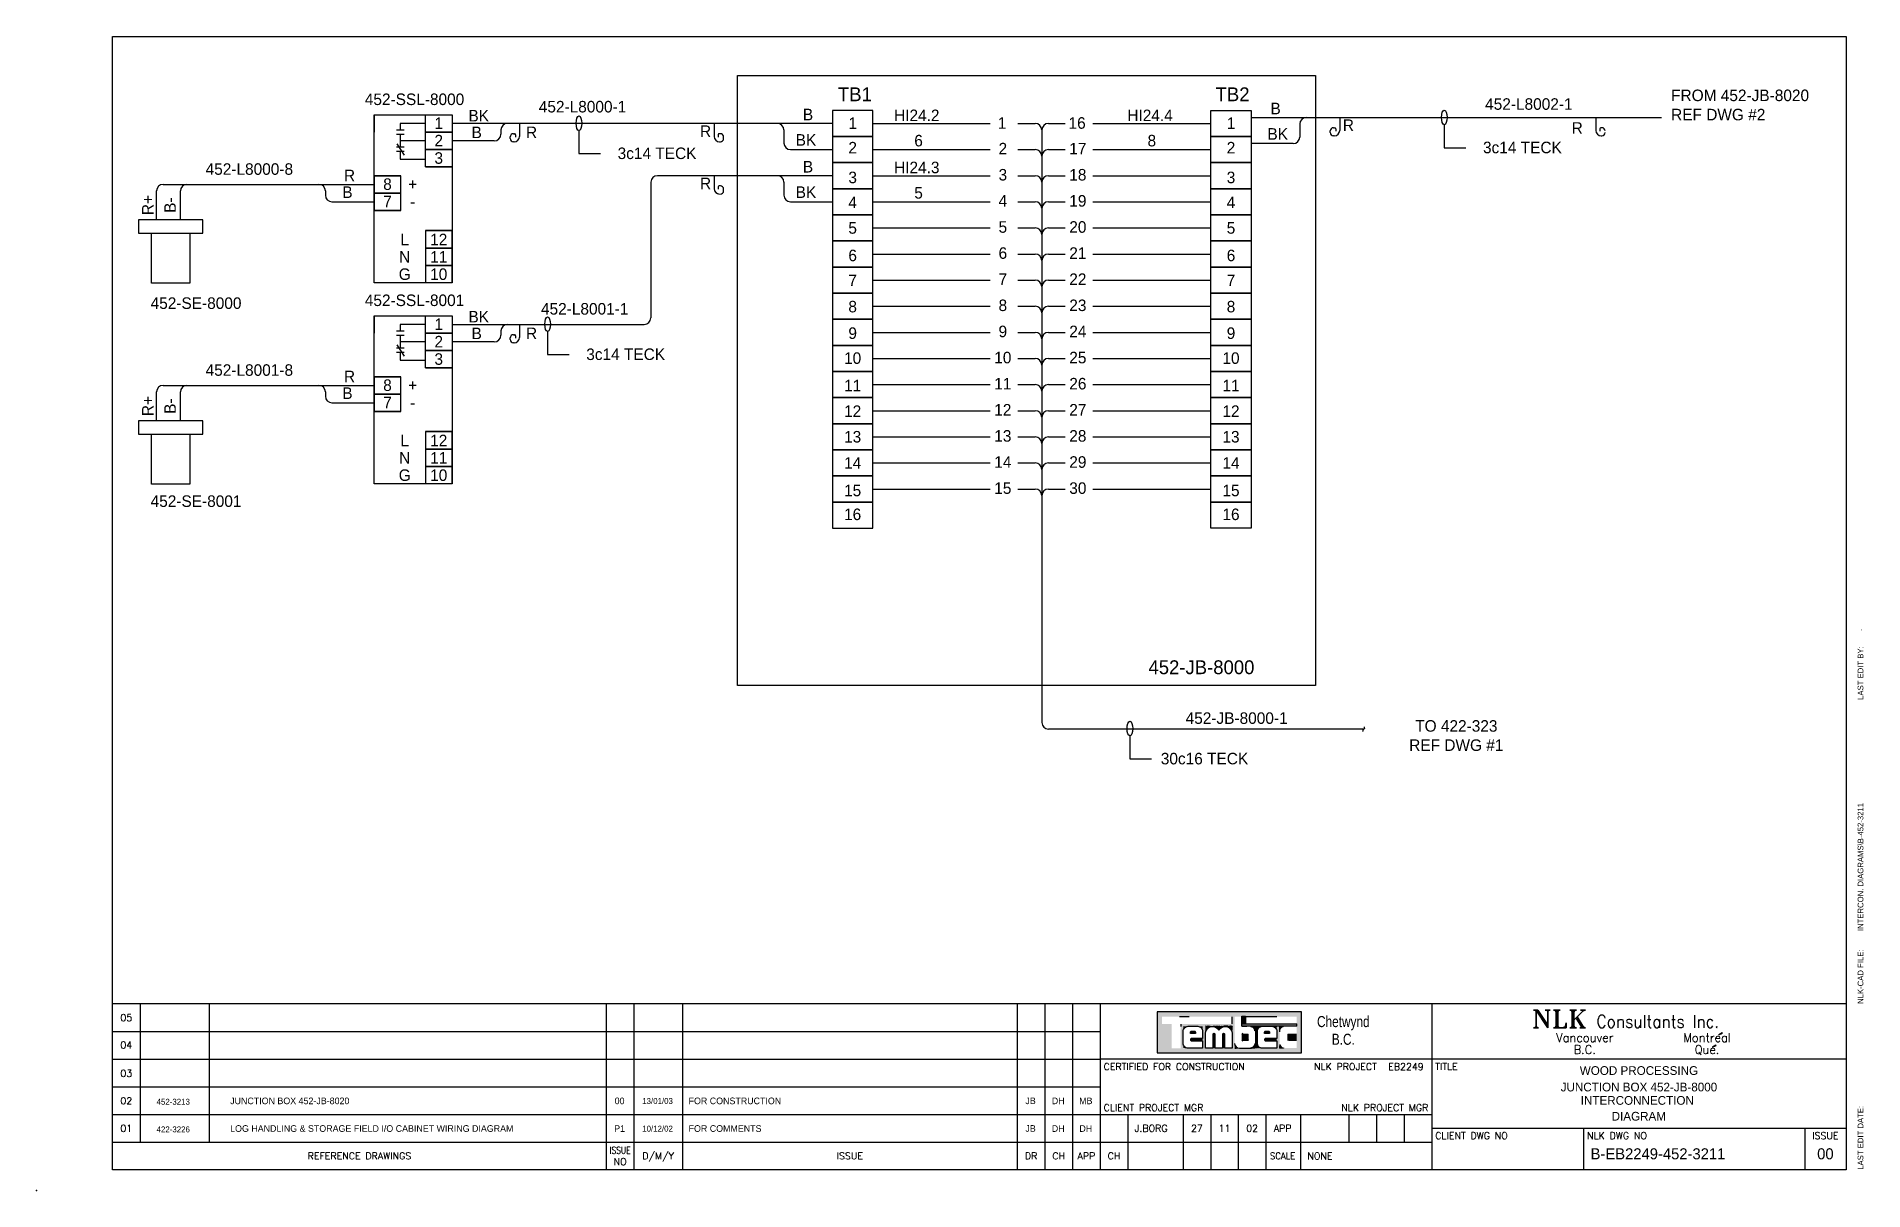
# Model space of a CAD drawing. Extents: x 6 to 426, y 5 to 270.
import ezdxf
from ezdxf.enums import TextEntityAlignment as Align

# ---------------------------------------------------------------- set-up
doc = ezdxf.new("R2010")
doc.units = 0
doc.header["$LTSCALE"] = 0.05
doc.header["$MEASUREMENT"] = 0
doc.layers.get('0').update_dxf_attribs({"linetype": 'CONTINUOUS'})
for name, color, linetype in [('510', 254, 'CONTINUOUS'), ('701', 1, 'CONTINUOUS'), ('E4A', 2, 'CONTINUOUS'), ('E4A-4', 4, 'CONTINUOUS'), ('E5A', 3, 'CONTINUOUS'), ('E5A-1', 1, 'CONTINUOUS'), ('G1-2', 2, 'CONTINUOUS'), ('G1-3', 3, 'CONTINUOUS'), ('G1-4', 4, 'CONTINUOUS'), ('G1-6', 6, 'CONTINUOUS'), ('G2-2', 2, 'CONTINUOUS'), ('G2-3', 3, 'CONTINUOUS'), ('G2-4', 4, 'CONTINUOUS')]:
    doc.layers.add(name, color=color, linetype=linetype)
doc.styles.add('NLKLOGO1', font='ROMANT')
doc.styles.add('NLKLOGO2', font='COMPLEX')
doc.styles.add('S1-16', font='ROMANS', dxfattribs={"height": 0.0625})
doc.styles.add('S3', font='nlk_mtl.shx', dxfattribs={"height": 2.65})

msp = doc.modelspace()

# ---------------------------------------------------------------- texts
at = {"color": 3, "style": 'S3'}
for s, height, p in [('452-3213', 1.355, (37.77, 25.14)), ('00', 1.524, (140.36, 25.34)), ('13/01/03', 1.355, (149.09, 25.34)), ('JB', 1.524, (234.82, 25.34)), ('DH', 1.524, (241.17, 25.34)), ('MB', 1.524, (247.52, 25.34)), ('422-3226', 1.355, (37.77, 18.79)), ('P1', 1.524, (140.36, 18.99)), ('10/12/02', 1.355, (149.09, 18.99)), ('JB', 1.524, (234.82, 18.99)), ('DH', 1.524, (241.17, 18.99)), ('DH', 1.524, (247.52, 18.99))]:
    msp.add_text(s, height=height, dxfattribs=at).set_placement(p, align=Align.MIDDLE)
for s, p in [('JUNCTION BOX 452-JB-8020', (50.85, 24.58)), ('FOR CONSTRUCTION', (156.22, 24.58)), ('LOG HANDLING & STORAGE FIELD I/O CABINET WIRING DIAGRAM', (50.85, 18.23)), ('FOR COMMENTS', (156.22, 18.23))]:
    msp.add_text(s, height=1.524, dxfattribs=at).set_placement(p)
at = {"layer": 'E4A', "char_height": 3.18, "width": 32.95, "style": 'S3'}
for s, insert, attachment_point in [('{\\C1;TB1}', (194.45, 258.2), 2), ('{\\C1;TB2}', (281.25, 258.2), 2), ('{\\C1;452-JB-8000}', (261.92, 126.56), 1)]:
    msp.add_mtext(s, dxfattribs=dict(at, insert=insert, attachment_point=attachment_point))
at = {"layer": 'E4A', "color": 1, "insert": (382.05, 257.69), "char_height": 2.65, "width": 33.26, "attachment_point": 1, "style": 'S3'}
msp.add_mtext('FROM 452-JB-8020\\PREF DWG #2', dxfattribs=at)
at = {"layer": 'E5A-1', "char_height": 2.65, "style": 'S3'}
for s, insert, width, attachment_point in [('452-SSL-8000', (93.23, 254.1), 15.37, 8), ('BK', (107.99, 253.02), 15.37, 2), ('452-L8000-1', (131.84, 252.4), 15.37, 8), ('B', (183.67, 250.64), 15.37, 8), ('HI24.2', (208.67, 250.44), 15.37, 8), ('HI24.4', (262.28, 250.44), 15.37, 8), ('B', (291.15, 252.02), 15.37, 8), ('452-L8002-1', (349.35, 253.01), 12.37, 8), ('1', (98.79, 251.29), 15.37, 2), ('B', (107.52, 249.18), 15.37, 2), ('R', (120.13, 246.55), 15.37, 8), ('R', (160.12, 246.81), 15.37, 8), ('1', (193.93, 251.29), 15.37, 2), ('1', (228.28, 251.34), 15.37, 2), ('16', (245.52, 251.34), 15.37, 2), ('1', (280.89, 251.29), 15.37, 2), ('BK', (291.63, 246.18), 15.37, 8), ('R', (307.87, 248.19), 15.37, 8), ('R', (360.47, 250.2), 15.37, 2), ('2', (98.79, 247.29), 15.37, 2), ('3c14 TECK', (148.97, 241.69), 52.12, 8), ('BK', (183.2, 244.8), 15.37, 8), ('2', (193.93, 245.67), 15.37, 2), ('6', (209.08, 244.6), 15.37, 8), ('2', (228.45, 245.45), 15.37, 2), ('17', (245.69, 245.45), 15.37, 2), ('8', (262.69, 244.6), 15.37, 8), ('2', (280.89, 245.67), 15.37, 2), ('3c14 TECK', (347.87, 243.03), 52.12, 8), ('452-L8000-8', (55.26, 238.07), 15.37, 8), ('3', (98.79, 243.29), 15.37, 2), ('B', (183.67, 238.64), 15.37, 8), ('HI24.3', (208.67, 238.44), 15.37, 8), ('3', (228.45, 239.45), 15.37, 2), ('18', (245.69, 239.45), 15.37, 2), ('B', (77.81, 232.8), 15.37, 8), ('R', (78.29, 236.64), 15.37, 8), ('8', (87.01, 237.29), 15.37, 2), ('+', (92.81, 237.29), 15.37, 2), ('R', (160.12, 234.81), 15.37, 8), ('BK', (183.2, 232.8), 15.37, 8), ('3', (193.93, 238.83), 15.37, 2), ('5', (209.08, 232.6), 15.37, 8), ('3', (280.89, 238.83), 15.37, 2), ('7', (87.01, 233.29), 15.37, 2), ('-', (92.81, 233.29), 15.37, 2), ('4', (193.93, 233.1), 15.37, 2), ('4', (228.45, 233.45), 15.37, 2), ('19', (245.69, 233.45), 15.37, 2), ('4', (280.89, 233.1), 15.37, 2), ('5', (193.93, 227.23), 15.37, 2), ('5', (228.45, 227.45), 15.37, 2), ('20', (245.69, 227.45), 15.37, 2), ('5', (280.89, 227.23), 15.37, 2), ('L', (90.98, 221.92), 15.37, 8), ('12', (98.79, 221.92), 15.37, 8), ('N', (90.98, 217.92), 15.37, 8), ('11', (98.79, 217.92), 15.37, 8), ('6', (193.93, 220.91), 15.37, 2), ('6', (228.45, 221.45), 15.37, 2), ('21', (245.69, 221.45), 15.37, 2), ('6', (280.89, 220.91), 15.37, 2), ('G', (90.98, 213.92), 15.37, 8), ('10', (98.79, 213.92), 15.37, 8), ('7', (193.93, 215.18), 15.37, 2), ('7', (228.45, 215.45), 15.37, 2), ('22', (245.69, 215.45), 15.37, 2), ('7', (280.89, 215.18), 15.37, 2), ('452-SE-8000', (43.01, 207.26), 15.37, 8), ('452-SSL-8001', (93.23, 207.92), 15.37, 8), ('BK', (107.99, 206.84), 15.37, 2), ('452-L8001-1', (132.34, 205.96), 15.37, 8), ('8', (193.93, 209.15), 15.37, 2), ('8', (228.45, 209.45), 15.37, 2), ('23', (245.69, 209.45), 15.37, 2), ('8', (280.89, 209.15), 15.37, 2), ('1', (98.79, 205.1), 15.37, 2), ('B', (107.52, 203), 15.37, 2), ('R', (120.13, 200.37), 15.37, 8), ('9', (193.93, 203.05), 15.37, 2), ('9', (228.45, 203.45), 15.37, 2), ('24', (245.69, 203.45), 15.37, 2), ('9', (280.89, 203.05), 15.37, 2), ('2', (98.79, 201.1), 15.37, 2), ('3c14 TECK', (141.76, 195.52), 52.12, 8), ('10', (193.93, 197.32), 15.37, 2), ('10', (228.45, 197.45), 15.37, 2), ('25', (245.69, 197.45), 15.37, 2), ('10', (280.89, 197.32), 15.37, 2), ('452-L8001-8', (55.26, 191.89), 15.37, 8), ('3', (98.79, 197.1), 15.37, 2), ('B', (77.81, 186.62), 15.37, 8), ('R', (78.29, 190.46), 15.37, 8), ('8', (87.01, 191.1), 15.37, 2), ('+', (92.81, 191.1), 15.37, 2), ('11', (193.93, 191.01), 15.37, 2), ('11', (228.45, 191.45), 15.37, 2), ('26', (245.69, 191.45), 15.37, 2), ('11', (280.89, 191.01), 15.37, 2), ('7', (87.01, 187.1), 15.37, 2), ('-', (92.81, 187.1), 15.37, 2), ('12', (193.93, 185.13), 15.37, 2), ('12', (228.45, 185.45), 15.37, 2), ('27', (245.69, 185.45), 15.37, 2), ('12', (280.89, 185.13), 15.37, 2), ('L', (90.98, 175.74), 15.37, 8), ('12', (98.79, 175.74), 15.37, 8), ('13', (193.93, 179.25), 15.37, 2), ('13', (228.45, 179.45), 15.37, 2), ('28', (245.69, 179.45), 15.37, 2), ('13', (280.89, 179.25), 15.37, 2), ('N', (90.98, 171.74), 15.37, 8), ('11', (98.79, 171.74), 15.37, 8), ('14', (193.93, 173.23), 15.37, 2), ('14', (228.45, 173.45), 15.37, 2), ('29', (245.69, 173.45), 15.37, 2), ('14', (280.89, 173.23), 15.37, 2), ('G', (90.98, 167.74), 15.37, 8), ('10', (98.79, 167.74), 15.37, 8), ('452-SE-8001', (43.01, 161.77), 15.37, 8), ('15', (193.93, 166.91), 15.37, 2), ('15', (228.45, 167.45), 15.37, 2), ('30', (245.69, 167.45), 15.37, 2), ('15', (280.89, 166.91), 15.37, 2), ('16', (193.93, 161.43), 15.37, 2), ('16', (280.89, 161.43), 15.37, 2), ('452-JB-8000-1', (282.18, 111.92), 12.37, 8), ('TO 422-323\\PREF DWG #1', (332.68, 105.71), 40.33, 8), ('30c16 TECK', (274.8, 102.62), 52.12, 8)]:
    msp.add_mtext(s, dxfattribs=dict(at, insert=insert, width=width, attachment_point=attachment_point))
at = {"layer": 'E5A-1', "char_height": 2.65, "width": 15.37, "attachment_point": 8, "rotation": 90, "style": 'S3'}
for s, insert in [('R+', (33.24, 231.16)), ('B-', (38.36, 231.14)), ('R+', (33.24, 184.98)), ('B-', (38.36, 184.96))]:
    msp.add_mtext(s, dxfattribs=dict(at, insert=insert))

# ---------------------------------------------------------------- blocks, each defined once
blk = doc.blocks.new('TL2')
at = {"layer": 'G2-4'}
blk.add_lwpolyline([(-0.31, 0.36), (0.55, 0.72), (0.49, 0.81)], close=True, dxfattribs=at)
blk = doc.blocks.new('*X2')
at = {"color": 0}
for p, q in [((43.711, 2.226), (43.742, 2.256)), ((43.711, 2.227), (43.74, 2.256)), ((43.711, 2.229), (43.738, 2.256)), ((43.711, 2.231), (43.736, 2.256)), ((43.711, 2.232), (43.735, 2.256)), ((43.711, 2.234), (43.733, 2.256)), ((43.711, 2.236), (43.731, 2.256)), ((43.711, 2.238), (43.729, 2.256)), ((43.711, 2.239), (43.728, 2.256)), ((43.711, 2.241), (43.726, 2.256)), ((43.711, 2.243), (43.724, 2.256)), ((43.711, 2.244), (43.722, 2.256)), ((43.711, 2.246), (43.721, 2.256)), ((43.711, 2.248), (43.719, 2.256)), ((43.711, 2.25), (43.717, 2.256)), ((43.711, 2.251), (43.715, 2.256)), ((43.711, 2.253), (43.713, 2.256)), ((43.711, 2.255), (43.712, 2.256)), ((43.732, 2.235), (43.711, 2.256)), ((43.731, 2.234), (43.711, 2.255)), ((43.73, 2.233), (43.711, 2.253)), ((43.73, 2.232), (43.711, 2.251)), ((43.729, 2.232), (43.711, 2.249)), ((43.728, 2.231), (43.711, 2.247)), ((43.727, 2.23), (43.711, 2.246)), ((43.726, 2.229), (43.711, 2.244)), ((43.725, 2.228), (43.711, 2.242)), ((43.725, 2.227), (43.711, 2.24)), ((43.724, 2.226), (43.711, 2.238)), ((43.723, 2.225), (43.711, 2.237)), ((43.722, 2.224), (43.711, 2.235)), ((43.722, 2.222), (43.711, 2.233)), ((43.721, 2.221), (43.711, 2.231)), ((43.72, 2.22), (43.711, 2.229)), ((43.72, 2.219), (43.711, 2.228)), ((43.719, 2.218), (43.711, 2.226)), ((43.712, 2.215), (43.752, 2.256)), ((43.712, 2.217), (43.751, 2.256)), ((43.712, 2.219), (43.749, 2.256)), ((43.712, 2.22), (43.747, 2.256)), ((43.712, 2.222), (43.745, 2.256)), ((43.712, 2.224), (43.743, 2.256)), ((43.712, 2.213), (43.724, 2.226)), ((43.719, 2.217), (43.712, 2.224)), ((43.718, 2.216), (43.712, 2.222)), ((43.712, 2.212), (43.72, 2.22)), ((43.717, 2.215), (43.712, 2.22)), ((43.717, 2.213), (43.712, 2.218)), ((43.716, 2.212), (43.712, 2.217)), ((43.712, 2.21), (43.718, 2.216)), ((43.716, 2.211), (43.712, 2.215)), ((43.712, 2.208), (43.717, 2.213)), ((43.715, 2.21), (43.712, 2.213)), ((43.715, 2.208), (43.712, 2.211)), ((43.712, 2.207), (43.715, 2.21)), ((43.714, 2.207), (43.712, 2.209)), ((43.714, 2.206), (43.712, 2.208)), ((43.712, 2.205), (43.714, 2.207)), ((43.713, 2.204), (43.712, 2.206)), ((43.712, 2.203), (43.713, 2.204)), ((43.713, 2.203), (43.712, 2.204)), ((43.712, 2.201), (43.713, 2.202)), ((43.713, 2.202), (43.712, 2.202)), ((43.712, 2.2), (43.712, 2.2)), ((43.733, 2.236), (43.713, 2.256)), ((43.734, 2.237), (43.715, 2.256)), ((43.735, 2.238), (43.717, 2.256)), ((43.736, 2.239), (43.719, 2.256)), ((43.737, 2.239), (43.72, 2.256)), ((43.738, 2.24), (43.722, 2.256)), ((43.739, 2.241), (43.724, 2.256)), ((43.74, 2.242), (43.726, 2.256)), ((43.741, 2.242), (43.727, 2.256)), ((43.742, 2.243), (43.729, 2.256)), ((43.743, 2.244), (43.731, 2.256)), ((43.744, 2.245), (43.733, 2.256)), ((43.745, 2.245), (43.734, 2.256)), ((43.746, 2.246), (43.736, 2.256)), ((43.747, 2.247), (43.738, 2.256)), ((43.748, 2.247), (43.74, 2.256)), ((43.741, 2.242), (43.754, 2.256)), ((43.75, 2.248), (43.742, 2.256)), ((43.751, 2.248), (43.743, 2.256)), ((43.752, 2.249), (43.745, 2.256)), ((43.746, 2.246), (43.756, 2.256)), ((43.753, 2.249), (43.747, 2.256)), ((43.754, 2.25), (43.749, 2.256)), ((43.75, 2.248), (43.758, 2.256)), ((43.756, 2.251), (43.75, 2.256)), ((43.757, 2.251), (43.752, 2.256)), ((43.753, 2.249), (43.759, 2.256)), ((43.758, 2.252), (43.754, 2.256)), ((43.756, 2.251), (43.761, 2.256)), ((43.759, 2.252), (43.756, 2.256)), ((43.761, 2.252), (43.757, 2.256)), ((43.759, 2.252), (43.763, 2.256)), ((43.762, 2.253), (43.759, 2.256)), ((43.763, 2.253), (43.761, 2.256)), ((43.762, 2.253), (43.765, 2.256)), ((43.765, 2.254), (43.763, 2.256)), ((43.764, 2.253), (43.766, 2.256)), ((43.766, 2.254), (43.765, 2.256)), ((43.768, 2.254), (43.766, 2.256)), ((43.767, 2.254), (43.768, 2.256)), ((43.769, 2.255), (43.768, 2.256)), ((43.771, 2.255), (43.77, 2.256))]:
    blk.add_line(p, q, dxfattribs=at)
blk = doc.blocks.new('*X3')
at = {"color": 0}
for p, q in [((43.373, 2.256), (43.373, 2.256)), ((43.374, 2.256), (43.375, 2.256)), ((43.375, 2.256), (43.375, 2.256)), ((43.376, 2.256), (43.376, 2.256)), ((43.377, 2.256), (43.377, 2.256)), ((43.378, 2.256), (43.378, 2.256)), ((43.379, 2.256), (43.379, 2.256)), ((43.38, 2.256), (43.38, 2.256)), ((43.381, 2.256), (43.38, 2.256)), ((43.381, 2.256), (43.382, 2.256)), ((43.383, 2.256), (43.382, 2.256)), ((43.383, 2.256), (43.383, 2.256)), ((43.384, 2.255), (43.385, 2.256)), ((43.385, 2.255), (43.384, 2.256)), ((43.386, 2.255), (43.387, 2.256)), ((43.387, 2.255), (43.386, 2.256)), ((43.387, 2.255), (43.389, 2.256)), ((43.389, 2.254), (43.387, 2.256)), ((43.389, 2.255), (43.39, 2.256)), ((43.392, 2.254), (43.389, 2.256)), ((43.39, 2.254), (43.392, 2.256)), ((43.394, 2.253), (43.391, 2.256)), ((43.392, 2.254), (43.394, 2.256)), ((43.393, 2.254), (43.396, 2.256)), ((43.397, 2.252), (43.393, 2.256)), ((43.394, 2.253), (43.397, 2.256)), ((43.399, 2.251), (43.395, 2.256)), ((43.396, 2.253), (43.399, 2.256)), ((43.402, 2.25), (43.396, 2.256)), ((43.397, 2.252), (43.401, 2.256)), ((43.398, 2.252), (43.403, 2.256)), ((43.406, 2.249), (43.398, 2.256)), ((43.4, 2.251), (43.405, 2.256)), ((43.409, 2.247), (43.4, 2.256)), ((43.401, 2.251), (43.406, 2.256)), ((43.402, 2.25), (43.408, 2.256)), ((43.414, 2.244), (43.402, 2.256)), ((43.403, 2.25), (43.41, 2.256)), ((43.42, 2.24), (43.403, 2.256)), ((43.405, 2.249), (43.412, 2.256)), ((43.448, 2.213), (43.405, 2.256)), ((43.406, 2.249), (43.413, 2.256)), ((43.407, 2.248), (43.415, 2.256)), ((43.448, 2.215), (43.407, 2.256)), ((43.408, 2.247), (43.417, 2.256)), ((43.409, 2.247), (43.419, 2.256)), ((43.448, 2.217), (43.409, 2.256)), ((43.41, 2.246), (43.42, 2.256)), ((43.448, 2.219), (43.41, 2.256)), ((43.412, 2.246), (43.422, 2.256)), ((43.448, 2.22), (43.412, 2.256)), ((43.413, 2.245), (43.424, 2.256)), ((43.414, 2.244), (43.426, 2.256)), ((43.448, 2.222), (43.414, 2.256)), ((43.415, 2.243), (43.428, 2.256)), ((43.416, 2.243), (43.429, 2.256)), ((43.448, 2.224), (43.416, 2.256)), ((43.417, 2.242), (43.431, 2.256)), ((43.418, 2.241), (43.433, 2.256)), ((43.448, 2.226), (43.418, 2.256)), ((43.419, 2.241), (43.435, 2.256)), ((43.448, 2.227), (43.419, 2.256)), ((43.42, 2.24), (43.436, 2.256)), ((43.421, 2.239), (43.438, 2.256)), ((43.448, 2.229), (43.421, 2.256)), ((43.422, 2.238), (43.44, 2.256)), ((43.423, 2.237), (43.442, 2.256)), ((43.448, 2.231), (43.423, 2.256)), ((43.424, 2.236), (43.443, 2.256)), ((43.425, 2.236), (43.445, 2.256)), ((43.448, 2.233), (43.425, 2.256)), ((43.426, 2.235), (43.447, 2.256)), ((43.426, 2.234), (43.448, 2.256)), ((43.448, 2.235), (43.426, 2.256)), ((43.427, 2.233), (43.448, 2.254)), ((43.448, 2.236), (43.428, 2.256)), ((43.428, 2.232), (43.448, 2.252)), ((43.429, 2.231), (43.448, 2.25)), ((43.448, 2.238), (43.43, 2.256)), ((43.43, 2.23), (43.448, 2.249)), ((43.431, 2.229), (43.448, 2.247)), ((43.431, 2.228), (43.448, 2.245)), ((43.448, 2.24), (43.432, 2.256)), ((43.432, 2.227), (43.448, 2.243)), ((43.448, 2.212), (43.432, 2.228)), ((43.448, 2.242), (43.433, 2.256)), ((43.433, 2.226), (43.448, 2.241)), ((43.434, 2.225), (43.448, 2.24)), ((43.434, 2.224), (43.448, 2.238)), ((43.448, 2.243), (43.435, 2.256)), ((43.435, 2.223), (43.448, 2.236)), ((43.436, 2.222), (43.448, 2.234)), ((43.448, 2.21), (43.436, 2.222)), ((43.448, 2.245), (43.437, 2.256)), ((43.437, 2.221), (43.448, 2.233)), ((43.437, 2.22), (43.448, 2.231)), ((43.438, 2.219), (43.448, 2.229)), ((43.448, 2.247), (43.439, 2.256)), ((43.439, 2.218), (43.448, 2.227)), ((43.439, 2.217), (43.448, 2.226)), ((43.448, 2.208), (43.439, 2.217)), ((43.44, 2.215), (43.448, 2.224)), ((43.44, 2.214), (43.448, 2.222)), ((43.448, 2.249), (43.441, 2.256)), ((43.441, 2.213), (43.448, 2.22)), ((43.441, 2.212), (43.448, 2.218)), ((43.448, 2.206), (43.441, 2.214)), ((43.448, 2.25), (43.442, 2.256)), ((43.442, 2.211), (43.448, 2.217)), ((43.448, 2.204), (43.442, 2.21)), ((43.443, 2.209), (43.448, 2.215)), ((43.443, 2.208), (43.448, 2.213)), ((43.448, 2.203), (43.443, 2.208)), ((43.448, 2.252), (43.444, 2.256)), ((43.444, 2.207), (43.448, 2.211)), ((43.444, 2.206), (43.448, 2.21)), ((43.444, 2.204), (43.448, 2.208)), ((43.448, 2.201), (43.444, 2.205)), ((43.445, 2.203), (43.448, 2.206)), ((43.445, 2.202), (43.448, 2.204)), ((43.448, 2.199), (43.445, 2.202)), ((43.448, 2.254), (43.446, 2.256)), ((43.446, 2.2), (43.448, 2.203)), ((43.446, 2.199), (43.448, 2.201)), ((43.448, 2.197), (43.446, 2.2)), ((43.446, 2.197), (43.448, 2.199)), ((43.448, 2.196), (43.446, 2.197)), ((43.447, 2.196), (43.448, 2.197)), ((43.447, 2.194), (43.448, 2.196)), ((43.448, 2.194), (43.447, 2.195)), ((43.447, 2.193), (43.448, 2.194)), ((43.448, 2.192), (43.447, 2.193)), ((43.447, 2.191), (43.448, 2.192)), ((43.448, 2.19), (43.447, 2.191)), ((43.448, 2.256), (43.448, 2.256)), ((43.448, 2.19), (43.448, 2.19)), ((43.448, 2.189), (43.448, 2.189)), ((43.448, 2.188), (43.448, 2.188)), ((43.448, 2.186), (43.448, 2.187)), ((43.448, 2.187), (43.448, 2.187)), ((43.448, 2.185), (43.448, 2.185)), ((43.448, 2.185), (43.448, 2.185)), ((43.448, 2.183), (43.448, 2.183)), ((43.448, 2.183), (43.448, 2.183)), ((43.448, 2.181), (43.448, 2.181))]:
    blk.add_line(p, q, dxfattribs=at)
blk = doc.blocks.new('FR1')
at = {"layer": '701'}
for p, q in [((10.593, 1.762), (10.68, 1.762)), ((10.609, 1.671), (10.609, 1.693)), ((11.157, 1.761), (11.474, 1.761)), ((11.341, 1.672), (11.157, 1.672)), ((11.157, 1.672), (11.201, 1.672)), ((11.474, 1.671), (11.157, 1.672)), ((11.337, 1.671), (11.298, 1.671)), ((11.298, 1.671), (11.299, 1.639)), ((11.333, 1.671), (11.298, 1.671)), ((11.499, 1.67), (11.499, 1.621)), ((11.654, 1.672), (11.654, 1.695)), ((11.135, 1.474), (11.244, 1.474))]:
    blk.add_line(p, q, dxfattribs=at)
blk.add_lwpolyline([(11.696, 1.803), (10.39, 1.803), (10.39, 1.431), (11.696, 1.431)], close=True, dxfattribs=at)
for points in [[(10.802, 1.562), (10.701, 1.562, 0.414214), (10.692, 1.553), (10.692, 1.549, 0.414214), (10.701, 1.54), (10.802, 1.54), (10.802, 1.474), (10.67, 1.474, -0.414214), (10.626, 1.518), (10.626, 1.628, -0.414214), (10.67, 1.672), (10.758, 1.672, -0.414214), (10.802, 1.628)], [(11.363, 1.549, 0.414214), (11.372, 1.54), (11.473, 1.54), (11.473, 1.474), (11.341, 1.474, -0.414214), (11.298, 1.518), (11.298, 1.628, -0.414214), (11.341, 1.672), (11.429, 1.672, -0.414214), (11.473, 1.628), (11.473, 1.562), (11.372, 1.562, 0.414214), (11.363, 1.553)], [(10.692, 1.606), (10.692, 1.619, -0.414214), (10.701, 1.628), (10.727, 1.628, -0.414214), (10.736, 1.619), (10.736, 1.606)], [(11.398, 1.628, -0.414214), (11.407, 1.619), (11.407, 1.606), (11.363, 1.606), (11.363, 1.619, -0.414214), (11.372, 1.628)], [(11.363, 1.606), (11.363, 1.619, -0.414214), (11.372, 1.628), (11.398, 1.628, -0.414214), (11.407, 1.619), (11.407, 1.606)]]:
    blk.add_lwpolyline(points, format="xyb", close=True, dxfattribs=at)
blk.add_lwpolyline([(10.828, 1.608, -0.793361), (10.949, 1.636, -0.793361), (11.069, 1.608), (11.069, 1.474), (11.003, 1.474), (11.003, 1.597, 0.414214), (10.995, 1.606), (10.99, 1.606, 0.414214), (10.981, 1.597), (10.981, 1.474), (10.916, 1.474), (10.916, 1.597, 0.414214), (10.907, 1.606), (10.902, 1.606, 0.414214), (10.894, 1.597), (10.894, 1.474), (10.828, 1.474), (10.828, 1.608)], format="xyb", dxfattribs=at)
for points in [[(11.157, 1.695), (11.157, 1.763), (11.189, 1.763), (11.189, 1.694), (11.157, 1.695)], [(11.654, 1.672), (11.157, 1.672), (11.157, 1.695), (11.654, 1.695)]]:
    blk.add_lwpolyline(points, dxfattribs=at)
at = {"layer": '701', "const_width": 0.00913}
for points in [[(10.697, 1.619, 1), (10.706, 1.619, 1)], [(10.697, 1.553, 1), (10.706, 1.553, 1)], [(10.697, 1.549, 1), (10.706, 1.549, 1)], [(10.722, 1.619, 1), (10.731, 1.619, 1)], [(10.898, 1.597, 1), (10.907, 1.597, 1)], [(10.902, 1.597, 1), (10.911, 1.597, 1)], [(10.986, 1.597, 1), (10.995, 1.597, 1)], [(10.989, 1.597, 1), (10.999, 1.597, 1)], [(11.161, 1.597, 1), (11.17, 1.597, 1)], [(11.162, 1.549, 1), (11.171, 1.549, 1)], [(11.215, 1.597, 1), (11.206, 1.597, 1)], [(11.216, 1.549, 1), (11.207, 1.549, 1)], [(11.368, 1.619, 1), (11.377, 1.619, 1)], [(11.368, 1.553, 1), (11.377, 1.553, 1)], [(11.368, 1.549, 1), (11.377, 1.549, 1)], [(11.394, 1.619, 1), (11.403, 1.619, 1)], [(11.572, 1.597, 1), (11.581, 1.597, 1)], [(11.572, 1.55, 1), (11.581, 1.55, 1)]]:
    blk.add_lwpolyline(points, format="xyb", close=True, dxfattribs=at)
at = {"layer": '701'}
for centre, radius, start, end in [((11.34, 1.629), 0.0428, 94.3823, 166.5277), ((11.135, 1.518), 0.0438, 180, 270), ((11.165, 1.597), 0.00876, 90, 180), ((11.165, 1.549), 0.00876, 180, 270)]:
    blk.add_arc(centre, radius, start, end, dxfattribs=at)
for points in [[(10.39, 1.431), (10.39, 1.803), (10.434, 1.431), (10.434, 1.803)], [(10.434, 1.759), (10.39, 1.803), (11.696, 1.759), (11.696, 1.803)], [(10.39, 1.431), (10.434, 1.694), (10.521, 1.431), (10.521, 1.694)], [(10.603, 1.474), (10.627, 1.472), (10.603, 1.694), (10.627, 1.677)], [(10.603, 1.694), (11.084, 1.694), (10.603, 1.673), (11.084, 1.673)], [(10.627, 1.631), (10.627, 1.677), (10.627, 1.636), (10.629, 1.676)], [(10.627, 1.636), (10.629, 1.676), (10.628, 1.64), (10.631, 1.674)], [(10.628, 1.64), (10.631, 1.674), (10.63, 1.644), (10.631, 1.673)], [(10.63, 1.644), (10.631, 1.673), (10.631, 1.648), (10.632, 1.673)], [(10.631, 1.648), (10.632, 1.673), (10.633, 1.651), (10.634, 1.673)], [(10.633, 1.651), (10.634, 1.673), (10.635, 1.653), (10.636, 1.673)], [(10.635, 1.653), (10.636, 1.673), (10.637, 1.657), (10.638, 1.673)], [(10.637, 1.657), (10.638, 1.673), (10.64, 1.659), (10.64, 1.674)], [(10.64, 1.659), (10.64, 1.674), (10.642, 1.661), (10.642, 1.672)], [(10.642, 1.661), (10.642, 1.672), (10.644, 1.663), (10.644, 1.673)], [(10.644, 1.663), (10.644, 1.673), (10.647, 1.665), (10.646, 1.673)], [(10.647, 1.665), (10.646, 1.673), (10.649, 1.666), (10.648, 1.672)], [(10.649, 1.666), (10.648, 1.672), (10.651, 1.667), (10.651, 1.673)], [(10.651, 1.667), (10.651, 1.673), (10.653, 1.668), (10.653, 1.673)], [(10.653, 1.668), (10.653, 1.673), (10.656, 1.669), (10.657, 1.674)], [(10.656, 1.669), (10.657, 1.674), (10.659, 1.67), (10.659, 1.673)], [(10.659, 1.67), (10.659, 1.673), (10.662, 1.671), (10.663, 1.673)], [(10.662, 1.671), (10.663, 1.673), (10.665, 1.671), (10.665, 1.673)], [(10.665, 1.671), (10.665, 1.673), (10.668, 1.672), (10.669, 1.673)], [(10.757, 1.672), (10.758, 1.673), (10.759, 1.672), (10.761, 1.673)], [(10.759, 1.672), (10.761, 1.673), (10.762, 1.671), (10.764, 1.673)], [(10.762, 1.671), (10.764, 1.673), (10.765, 1.671), (10.767, 1.673)], [(10.765, 1.671), (10.767, 1.673), (10.769, 1.67), (10.771, 1.673)], [(10.769, 1.67), (10.771, 1.673), (10.774, 1.669), (10.775, 1.673)], [(10.774, 1.669), (10.775, 1.673), (10.777, 1.667), (10.779, 1.673)], [(10.777, 1.667), (10.779, 1.673), (10.781, 1.665), (10.783, 1.673)], [(10.781, 1.665), (10.783, 1.673), (10.784, 1.663), (10.787, 1.673)], [(10.784, 1.663), (10.787, 1.673), (10.787, 1.661), (10.789, 1.673)], [(10.787, 1.661), (10.789, 1.673), (10.789, 1.658), (10.792, 1.673)], [(10.789, 1.658), (10.792, 1.673), (10.792, 1.655), (10.795, 1.673)], [(10.792, 1.655), (10.795, 1.673), (10.794, 1.653), (10.795, 1.673)], [(10.794, 1.653), (10.795, 1.673), (10.796, 1.649), (10.797, 1.673)], [(10.796, 1.649), (10.797, 1.673), (10.798, 1.646), (10.798, 1.673)], [(10.798, 1.646), (10.798, 1.673), (10.799, 1.644), (10.8, 1.673)], [(10.799, 1.644), (10.8, 1.673), (10.8, 1.64), (10.8, 1.673)], [(10.8, 1.64), (10.8, 1.673), (10.801, 1.637), (10.801, 1.673)], [(10.802, 1.474), (10.828, 1.474), (10.801, 1.694), (10.828, 1.694)], [(10.801, 1.637), (10.801, 1.673), (10.801, 1.633), (10.801, 1.673)], [(10.828, 1.61), (10.827, 1.683), (10.831, 1.629), (10.832, 1.677)], [(10.831, 1.629), (10.832, 1.677), (10.836, 1.639), (10.835, 1.676)], [(10.836, 1.639), (10.835, 1.676), (10.84, 1.646), (10.84, 1.679)], [(10.84, 1.646), (10.84, 1.679), (10.844, 1.65), (10.846, 1.679)], [(10.844, 1.65), (10.846, 1.679), (10.85, 1.656), (10.851, 1.681)], [(10.85, 1.656), (10.851, 1.681), (10.853, 1.659), (10.856, 1.676)], [(10.853, 1.659), (10.856, 1.676), (10.86, 1.663), (10.86, 1.678)], [(10.86, 1.663), (10.86, 1.678), (10.865, 1.666), (10.867, 1.678)], [(10.865, 1.666), (10.867, 1.678), (10.873, 1.669), (10.872, 1.676)], [(10.873, 1.669), (10.872, 1.676), (10.878, 1.67), (10.881, 1.676)], [(10.878, 1.67), (10.881, 1.676), (10.885, 1.671), (10.886, 1.675)], [(10.885, 1.671), (10.886, 1.675), (10.892, 1.672), (10.892, 1.676)], [(10.892, 1.672), (10.892, 1.676), (10.897, 1.671), (10.897, 1.677)], [(10.897, 1.671), (10.897, 1.677), (10.903, 1.671), (10.902, 1.677)], [(10.903, 1.671), (10.902, 1.677), (10.908, 1.669), (10.908, 1.678)], [(10.908, 1.669), (10.908, 1.678), (10.912, 1.668), (10.912, 1.677)], [(10.912, 1.668), (10.912, 1.677), (10.918, 1.666), (10.916, 1.676)], [(10.918, 1.666), (10.916, 1.676), (10.924, 1.663), (10.923, 1.678)], [(10.924, 1.663), (10.923, 1.678), (10.929, 1.659), (10.931, 1.679)], [(10.929, 1.659), (10.931, 1.679), (10.934, 1.655), (10.934, 1.679)], [(10.934, 1.655), (10.934, 1.679), (10.939, 1.65), (10.938, 1.677)], [(10.939, 1.65), (10.938, 1.677), (10.944, 1.644), (10.943, 1.676)], [(10.944, 1.644), (10.943, 1.676), (10.946, 1.64), (10.947, 1.679)], [(10.946, 1.64), (10.947, 1.679), (10.949, 1.636), (10.953, 1.681)], [(10.949, 1.636), (10.953, 1.681), (10.952, 1.642), (10.956, 1.676)], [(10.952, 1.642), (10.956, 1.676), (10.956, 1.648), (10.963, 1.676)], [(10.956, 1.648), (10.963, 1.676), (10.962, 1.654), (10.965, 1.676)], [(10.962, 1.654), (10.965, 1.676), (10.968, 1.659), (10.97, 1.676)], [(10.968, 1.659), (10.97, 1.676), (10.974, 1.663), (10.975, 1.677)], [(10.974, 1.663), (10.975, 1.677), (10.979, 1.666), (10.982, 1.676)], [(10.979, 1.666), (10.982, 1.676), (10.986, 1.669), (10.987, 1.678)], [(10.986, 1.669), (10.987, 1.678), (10.995, 1.671), (10.993, 1.679)], [(10.995, 1.671), (10.993, 1.679), (11, 1.671), (11.001, 1.681)], [(11, 1.671), (11.001, 1.681), (11.006, 1.672), (11.007, 1.681)], [(11.006, 1.672), (11.007, 1.681), (11.014, 1.671), (11.014, 1.681)], [(11.014, 1.671), (11.014, 1.681), (11.021, 1.67), (11.021, 1.681)], [(11.021, 1.67), (11.021, 1.681), (11.027, 1.668), (11.031, 1.681)], [(11.027, 1.668), (11.031, 1.681), (11.034, 1.665), (11.035, 1.676)], [(11.034, 1.665), (11.035, 1.676), (11.041, 1.661), (11.042, 1.677)], [(11.041, 1.661), (11.042, 1.677), (11.047, 1.656), (11.044, 1.678)], [(11.047, 1.656), (11.044, 1.678), (11.052, 1.651), (11.052, 1.679)], [(11.052, 1.651), (11.052, 1.679), (11.055, 1.648), (11.054, 1.681)], [(11.055, 1.648), (11.054, 1.681), (11.06, 1.641), (11.06, 1.681)], [(11.06, 1.641), (11.06, 1.681), (11.062, 1.638), (11.066, 1.678)], [(11.061, 1.76), (11.075, 1.759), (11.061, 1.692), (11.075, 1.692)], [(11.062, 1.638), (11.066, 1.678), (11.065, 1.631), (11.07, 1.676)], [(11.065, 1.631), (11.07, 1.676), (11.068, 1.622), (11.068, 1.672)], [(11.068, 1.622), (11.068, 1.672), (11.069, 1.608), (11.076, 1.677)], [(11.069, 1.474), (11.091, 1.474), (11.069, 1.763), (11.091, 1.766)], [(11.157, 1.761), (11.189, 1.761), (11.157, 1.695), (11.189, 1.695)], [(11.157, 1.695), (11.654, 1.695), (11.157, 1.672), (11.654, 1.672)], [(11.275, 1.474), (11.297, 1.474), (11.275, 1.676), (11.297, 1.679)], [(11.433, 1.671), (11.433, 1.673), (11.432, 1.672), (11.432, 1.673)], [(11.434, 1.671), (11.434, 1.673), (11.433, 1.671), (11.433, 1.673)], [(11.436, 1.671), (11.436, 1.673), (11.434, 1.671), (11.434, 1.673)], [(11.437, 1.671), (11.437, 1.673), (11.436, 1.671), (11.436, 1.673)], [(11.438, 1.671), (11.438, 1.673), (11.437, 1.671), (11.437, 1.673)], [(11.44, 1.67), (11.439, 1.672), (11.438, 1.671), (11.438, 1.673)], [(11.441, 1.67), (11.441, 1.673), (11.44, 1.67), (11.439, 1.672)], [(11.443, 1.669), (11.443, 1.673), (11.441, 1.67), (11.441, 1.673)], [(11.444, 1.669), (11.444, 1.673), (11.443, 1.669), (11.443, 1.673)], [(11.446, 1.668), (11.446, 1.673), (11.444, 1.669), (11.444, 1.673)], [(11.448, 1.667), (11.447, 1.673), (11.446, 1.668), (11.446, 1.673)], [(11.45, 1.666), (11.449, 1.673), (11.448, 1.667), (11.447, 1.673)], [(11.452, 1.665), (11.452, 1.673), (11.45, 1.666), (11.449, 1.673)], [(11.454, 1.664), (11.455, 1.672), (11.452, 1.665), (11.452, 1.673)], [(11.454, 1.664), (11.454, 1.671), (11.457, 1.661), (11.458, 1.674)], [(11.457, 1.661), (11.458, 1.674), (11.46, 1.659), (11.461, 1.674)], [(11.46, 1.659), (11.461, 1.674), (11.464, 1.654), (11.465, 1.675)], [(11.464, 1.654), (11.465, 1.675), (11.467, 1.649), (11.469, 1.675)], [(11.467, 1.649), (11.469, 1.675), (11.47, 1.643), (11.471, 1.677)], [(11.47, 1.643), (11.471, 1.677), (11.472, 1.638), (11.472, 1.674)], [(11.472, 1.638), (11.472, 1.674), (11.473, 1.626), (11.473, 1.674)], [(11.473, 1.474), (11.499, 1.474), (11.473, 1.685), (11.499, 1.685)], [(11.653, 1.474), (11.696, 1.431), (11.653, 1.759), (11.696, 1.803)], [(10.627, 1.474), (10.627, 1.513), (10.629, 1.475), (10.628, 1.508)], [(10.629, 1.475), (10.628, 1.508), (10.63, 1.475), (10.629, 1.505)], [(10.63, 1.475), (10.629, 1.505), (10.631, 1.475), (10.63, 1.501)], [(10.631, 1.475), (10.63, 1.501), (10.633, 1.475), (10.631, 1.499)], [(10.633, 1.475), (10.631, 1.499), (10.635, 1.474), (10.632, 1.496)], [(10.635, 1.474), (10.632, 1.496), (10.636, 1.474), (10.634, 1.494)], [(10.636, 1.474), (10.634, 1.494), (10.638, 1.475), (10.635, 1.492)], [(10.638, 1.475), (10.635, 1.492), (10.639, 1.475), (10.637, 1.49)], [(10.639, 1.475), (10.637, 1.49), (10.639, 1.474), (10.639, 1.488)], [(10.711, 1.628), (10.711, 1.606), (10.701, 1.628), (10.692, 1.606)], [(10.701, 1.628), (10.692, 1.606), (10.701, 1.628), (10.692, 1.619)], [(10.692, 1.549), (10.703, 1.545), (10.692, 1.553), (10.707, 1.557)], [(10.802, 1.54), (10.802, 1.562), (10.701, 1.54), (10.701, 1.562)], [(10.717, 1.628), (10.736, 1.606), (10.711, 1.628), (10.711, 1.606)], [(10.727, 1.628), (10.736, 1.619), (10.717, 1.628), (10.736, 1.606)], [(10.894, 1.474), (10.916, 1.474), (10.894, 1.597), (10.916, 1.597)], [(10.902, 1.606), (10.9, 1.594), (10.907, 1.606), (10.911, 1.593)], [(10.982, 1.474), (11.003, 1.474), (10.982, 1.597), (11.003, 1.597)], [(10.99, 1.606), (10.986, 1.594), (10.995, 1.606), (10.999, 1.593)], [(11.091, 1.466), (11.091, 1.517), (11.095, 1.467), (11.092, 1.509)], [(11.095, 1.467), (11.092, 1.509), (11.099, 1.467), (11.096, 1.498)], [(11.099, 1.467), (11.096, 1.498), (11.099, 1.467), (11.098, 1.494)], [(11.099, 1.467), (11.098, 1.494), (11.102, 1.466), (11.101, 1.49)], [(11.102, 1.466), (11.101, 1.49), (11.107, 1.469), (11.104, 1.487)], [(11.165, 1.54), (11.165, 1.606), (11.156, 1.549), (11.156, 1.597)], [(11.165, 1.606), (11.212, 1.606), (11.165, 1.539), (11.212, 1.539)], [(11.211, 1.606), (11.211, 1.54), (11.22, 1.597), (11.22, 1.549)], [(11.298, 1.515), (11.296, 1.474), (11.298, 1.511), (11.3, 1.475)], [(11.298, 1.511), (11.3, 1.475), (11.299, 1.507), (11.301, 1.474)], [(11.299, 1.507), (11.301, 1.474), (11.3, 1.503), (11.303, 1.475)], [(11.3, 1.503), (11.303, 1.475), (11.302, 1.499), (11.304, 1.474)], [(11.302, 1.499), (11.304, 1.474), (11.303, 1.496), (11.306, 1.475)], [(11.303, 1.496), (11.306, 1.475), (11.305, 1.494), (11.307, 1.475)], [(11.305, 1.494), (11.307, 1.475), (11.306, 1.492), (11.308, 1.475)], [(11.306, 1.492), (11.308, 1.475), (11.308, 1.49), (11.309, 1.475)], [(11.308, 1.49), (11.309, 1.475), (11.309, 1.488), (11.31, 1.474)], [(11.309, 1.488), (11.31, 1.474), (11.311, 1.487), (11.312, 1.475)], [(11.372, 1.628), (11.363, 1.606), (11.372, 1.628), (11.363, 1.619)], [(11.382, 1.628), (11.382, 1.606), (11.372, 1.628), (11.363, 1.606)], [(11.363, 1.549), (11.374, 1.543), (11.363, 1.553), (11.379, 1.556)], [(11.473, 1.54), (11.473, 1.562), (11.372, 1.54), (11.372, 1.562)], [(11.388, 1.628), (11.407, 1.606), (11.382, 1.628), (11.382, 1.606)], [(11.398, 1.628), (11.407, 1.619), (11.388, 1.628), (11.407, 1.606)], [(11.568, 1.596), (11.58, 1.596), (11.568, 1.55), (11.58, 1.55)], [(11.579, 1.606), (11.653, 1.606), (11.579, 1.54), (11.653, 1.54)], [(10.39, 1.431), (10.521, 1.474), (11.696, 1.431), (11.696, 1.476)], [(10.639, 1.474), (10.639, 1.488), (10.641, 1.475), (10.64, 1.487)], [(10.641, 1.475), (10.64, 1.487), (10.642, 1.474), (10.641, 1.485)], [(10.642, 1.474), (10.641, 1.485), (10.644, 1.474), (10.643, 1.484)], [(10.644, 1.474), (10.643, 1.484), (10.645, 1.474), (10.644, 1.483)], [(10.645, 1.474), (10.644, 1.483), (10.646, 1.474), (10.646, 1.482)], [(10.646, 1.474), (10.646, 1.482), (10.648, 1.474), (10.648, 1.481)], [(10.648, 1.474), (10.648, 1.481), (10.65, 1.474), (10.65, 1.479)], [(10.65, 1.474), (10.65, 1.479), (10.651, 1.475), (10.652, 1.478)], [(10.65, 1.473), (10.652, 1.478), (10.652, 1.474), (10.653, 1.478)], [(10.652, 1.474), (10.653, 1.478), (10.653, 1.473), (10.654, 1.477)], [(10.653, 1.473), (10.654, 1.477), (10.655, 1.474), (10.656, 1.477)], [(10.655, 1.474), (10.656, 1.477), (10.656, 1.473), (10.657, 1.476)], [(10.656, 1.473), (10.657, 1.476), (10.657, 1.474), (10.658, 1.476)], [(10.657, 1.474), (10.658, 1.476), (10.658, 1.473), (10.659, 1.476)], [(10.658, 1.473), (10.659, 1.476), (10.659, 1.473), (10.66, 1.475)], [(10.659, 1.473), (10.66, 1.475), (10.662, 1.473), (10.662, 1.475)], [(10.662, 1.473), (10.662, 1.475), (10.663, 1.473), (10.663, 1.475)], [(10.663, 1.473), (10.663, 1.475), (10.664, 1.474), (10.664, 1.475)], [(11.107, 1.469), (11.104, 1.487), (11.107, 1.468), (11.108, 1.483)], [(11.107, 1.468), (11.108, 1.483), (11.114, 1.471), (11.111, 1.481)], [(11.114, 1.471), (11.111, 1.481), (11.116, 1.472), (11.116, 1.479)], [(11.116, 1.472), (11.116, 1.479), (11.12, 1.472), (11.12, 1.477)], [(11.12, 1.472), (11.12, 1.477), (11.126, 1.47), (11.125, 1.475)], [(11.311, 1.487), (11.312, 1.475), (11.312, 1.486), (11.313, 1.474)], [(11.312, 1.486), (11.313, 1.474), (11.314, 1.484), (11.315, 1.475)], [(11.314, 1.484), (11.315, 1.475), (11.316, 1.483), (11.316, 1.475)], [(11.316, 1.483), (11.316, 1.475), (11.317, 1.482), (11.318, 1.474)], [(11.317, 1.482), (11.318, 1.474), (11.319, 1.481), (11.32, 1.474)], [(11.319, 1.481), (11.32, 1.474), (11.321, 1.48), (11.322, 1.475)], [(11.321, 1.48), (11.322, 1.475), (11.323, 1.478), (11.323, 1.475)], [(11.323, 1.478), (11.323, 1.475), (11.325, 1.478), (11.325, 1.475)], [(11.325, 1.478), (11.325, 1.475), (11.326, 1.477), (11.327, 1.475)], [(11.326, 1.477), (11.327, 1.475), (11.328, 1.476), (11.329, 1.474)], [(11.328, 1.476), (11.329, 1.474), (11.33, 1.476), (11.331, 1.475)]]:
    blk.add_solid(points, dxfattribs=at)
at = {"layer": 'G1-3'}
for p, q in [((1.187, 1.875), (1.187, 0.625)), ((1.812, 1.875), (1.812, 0.625)), ((5.656, 1.875), (5.656, 0.375)), ((6.094, 1.875), (6.094, 0.375)), ((9.125, 1.875), (9.125, 0.375)), ((9.375, 1.875), (9.375, 0.375)), ((9.625, 1.875), (9.625, 0.375)), ((0.937, 1.625), (9.875, 1.625)), ((0.937, 1.375), (9.875, 1.375)), ((0.937, 1.125), (9.875, 1.125)), ((0.937, 0.875), (9.875, 0.875)), ((10.125, 0.875), (10.125, 0.375)), ((10.625, 0.875), (10.625, 0.375)), ((10.875, 0.875), (10.875, 0.375)), ((11.125, 0.875), (11.125, 0.375)), ((11.375, 0.875), (11.375, 0.375)), ((11.687, 0.875), (11.687, 0.375)), ((12.125, 0.875), (12.125, 0.625)), ((12.375, 0.875), (12.375, 0.625)), ((12.625, 0.875), (12.625, 0.625)), ((14.25, 0.375), (14.25, 0.75)), ((16.25, 0.75), (16.25, 0.375)), ((0.937, 0.625), (9.875, 0.625)), ((9.875, 0.625), (12.875, 0.625))]:
    blk.add_line(p, q, dxfattribs=at)
at = {"layer": 'G1-4'}
for p, q in [((5.406, 1.875), (5.406, 0.375)), ((9.875, 1.875), (9.875, 0.375)), ((12.875, 1.875), (12.875, 0.375)), ((12.875, 1.375), (9.875, 1.375)), ((16.625, 1.375), (12.875, 1.375)), ((9.875, 0.875), (12.875, 0.875)), ((12.875, 0.75), (16.625, 0.75))]:
    blk.add_line(p, q, dxfattribs=at)
at = {"layer": 'G1-6'}
for p, q in [((0.937, 10.625), (16.625, 10.625)), ((0.937, 0.375), (0.937, 10.625)), ((16.625, 10.625), (16.625, 0.375)), ((16.625, 1.875), (0.937, 1.875)), ((4, 0.375), (0.937, 0.375)), ((16.625, 0.375), (4, 0.375))]:
    blk.add_line(p, q, dxfattribs=at)
blk.add_point((0.25, 0.187), dxfattribs=at)
at = {"xscale": 0.03937000000000002, "yscale": 0.03937000000000002, "zscale": 0.03937}
for p in [(15.427, 1.469), (15.484, 1.582)]:
    blk.add_blockref('TL2', p, dxfattribs=at)
at = {"layer": '701', "xscale": 0.5843297803062981, "yscale": 0.5843297803062979, "zscale": 0.5843297803062978}
for name, p in [('*X3', (-14.113, 0.353)), ('*X2', (-14.244, 0.353)), ('*X2', (-14.043, 0.353))]:
    blk.add_blockref(name, p, dxfattribs=at)
at = {"layer": '701', "xscale": -0.5843297803062981, "yscale": 0.5843297803062979, "zscale": 0.5843297803062978, "rotation": 180}
for name, p in [('*X3', (-14.113, 2.794)), ('*X2', (-14.043, 2.794))]:
    blk.add_blockref(name, p, dxfattribs=at)
at = {"style": 'S3'}
for s, p in [('LAST EDIT BY:', (16.781, 4.625)), ('NLK-CAD FILE:', (16.781, 1.875)), ('LAST EDIT DATE:', (16.781, 0.375))]:
    blk.add_text(s, height=0.05215, rotation=90, dxfattribs=at).set_placement(p)
for tag, p in [('DWGID3', (16.781, 5.247)), ('DWGID2', (16.781, 2.533)), ('DWGID1', (16.781, 1.09))]:
    blk.add_attdef(tag, p, '', height=0.0521, rotation=90, dxfattribs=at)
at = {"layer": '510', "color": 2, "style": 'S3', "width": 0.8}
for s, p in [('Chetwynd', (12.075, 1.665)), ('B.C.', (12.075, 1.505))]:
    blk.add_text(s, height=0.1, dxfattribs=at).set_placement(p, align=Align.CENTER)
at = {"layer": 'E5A', "style": 'S1-16'}
blk.add_attdef('FEUILLE', text='', height=0.07, dxfattribs=at).set_placement((16.544, 0.821), align=Align.RIGHT)
at = {"layer": 'G1-2', "style": 'S3'}
for tag, p in [('M-TITLE-MID1', (14.75, 1.123)), ('M-TITLE-TOP', (14.75, 1.272)), ('M-TITLE-MID2', (14.75, 1.002)), ('M-TITLE-BOT', (14.75, 0.859))]:
    blk.add_attdef(tag, text='', height=0.0787, dxfattribs=at).set_placement(p, align=Align.MIDDLE)
for tag, p in [('CLIDWGNO', (12.937, 0.469)), ('NLKDWGNO', (14.312, 0.469))]:
    blk.add_attdef(tag, p, '', height=0.1, dxfattribs=at)
blk.add_attdef('ISS_NLK', text='', height=0.1, dxfattribs=at).set_placement((16.437, 0.469), align=Align.CENTER)
at = {"layer": 'G1-3', "style": 'S1-16'}
for tag, p in [('PROJ-NO', (12.481, 1.276)), ('DRBY', (10.187, 0.719)), ('APPBY', (11.75, 0.719)), ('CHBY', (10.187, 0.469)), ('SCALE', (11.75, 0.469))]:
    blk.add_attdef(tag, p, '', height=0.0625, dxfattribs=at)
for tag, p in [('DRDA', (10.75, 0.719)), ('DRMO', (11, 0.719)), ('DRYR', (11.25, 0.719)), ('APPDA', (12.25, 0.719)), ('APPMO', (12.5, 0.719)), ('APPYR', (12.75, 0.719)), ('CHDA', (10.75, 0.469)), ('CHMO', (11, 0.469)), ('CHYR', (11.25, 0.469))]:
    blk.add_attdef(tag, text='', height=0.0625, dxfattribs=at).set_placement(p, align=Align.CENTER)
at = {"layer": 'G2-2', "style": 'NLKLOGO1', "width": 0.9}
blk.add_text('Consultants Inc.', height=0.11378, dxfattribs=at).set_placement((14.366, 1.659))
at = {"layer": 'G2-3', "style": 'S1-16'}
for s, p in [('05', (1.062, 1.719)), ('04', (1.062, 1.471)), ('03', (1.062, 1.216)), ('02', (1.062, 0.967)), ('01', (1.062, 0.719)), ('APP', (11.526, 0.719)), ('ISSUE', (16.437, 0.652)), ('REFERENCE DRAWINGS', (3.172, 0.469)), ('D/M/Y', (5.875, 0.469)), ('ISSUE', (7.609, 0.469)), ('DR', (9.25, 0.469)), ('CH', (9.5, 0.469)), ('APP', (9.75, 0.469)), ('CH', (10, 0.469)), ('NO', (5.531, 0.417))]:
    blk.add_text(s, height=0.0625, dxfattribs=at).set_placement(p, align=Align.CENTER)
at = {"layer": 'G2-3'}
for s, height, style, width, p in [('Vancouver', 0.08, 'NLKLOGO2', 0.95, (14.26, 1.53)), ('B.C.', 0.08, 'NLKLOGO2', 0.95, (14.26, 1.422)), ('Montreal', 0.08, 'NLKLOGO2', 0.95, (15.366, 1.53)), ('Que.', 0.08, 'NLKLOGO2', 0.95, (15.366, 1.422)), ('ISSUE', 0.0625, 'S1-16', 0.8, (5.531, 0.519)), ('SCALE', 0.0625, 'S1-16', 0.9, (11.526, 0.469))]:
    blk.add_text(s, height=height, dxfattribs=dict(at, style=style, width=width)).set_placement(p, align=Align.CENTER)
at = {"layer": 'G2-3', "style": 'S1-16'}
for s, p in [('CERTIFIED FOR CONSTRUCTION', (9.906, 1.277)), ('NLK PROJECT', (11.81, 1.277)), ('TITLE', (12.907, 1.277)), ('CLIENT PROJECT MGR', (9.906, 0.906)), ('CLIENT DWG NO', (12.907, 0.652)), ('NLK DWG NO', (14.281, 0.652))]:
    blk.add_text(s, height=0.0625, dxfattribs=at).set_placement(p)
blk.add_text('NLK PROJECT MGR', height=0.0625, dxfattribs=at).set_placement((12.844, 0.906), align=Align.RIGHT)
at = {"layer": 'G2-4', "style": 'NLKLOGO1', "width": 1.1}
for s, p in [('N', (13.782, 1.659)), ('L', (13.963, 1.659)), ('K', (14.109, 1.659))]:
    blk.add_text(s, height=0.16, dxfattribs=at).set_placement(p)

# ---------------------------------------------------------------- linework, layer by layer
at = {"layer": 'E4A'}
for p, q in [((83.95, 251.91), (101.86, 251.91)), ((83.95, 213.29), (83.95, 251.91)), ((83.95, 251.91), (83.95, 247.91)), ((90.81, 248.35), (89.07, 248.35)), ((95.72, 249.91), (89.94, 249.91)), ((89.94, 249.91), (89.94, 248.35)), ((95.72, 247.91), (95.72, 251.91)), ((101.86, 247.91), (95.72, 247.91)), ((101.86, 251.91), (101.86, 247.91)), ((189.33, 249.91), (101.86, 249.91)), ((113.07, 248.41), (113.07, 247.41)), ((178.12, 248.41), (178.12, 245.41)), ((198.54, 249.91), (225.56, 249.91)), ((231.93, 249.91), (235.91, 249.91)), ((237.41, 248.41), (237.41, 112.25)), ((238.91, 249.91), (242.8, 249.91)), ((249.17, 249.91), (276.29, 249.91)), ((285.49, 251.29), (379.81, 251.29)), ((296.7, 249.79), (296.7, 246.79)), ((90.81, 247.36), (89.07, 247.36)), ((90.81, 244.46), (89.07, 244.46)), ((89.19, 245.25), (90.85, 242.63)), ((89.94, 247.36), (89.94, 244.46)), ((95.72, 245.91), (89.94, 245.91)), ((111.57, 245.91), (101.86, 245.91)), ((179.62, 243.91), (189.33, 243.91)), ((198.54, 243.91), (225.56, 243.91)), ((231.93, 243.91), (235.91, 243.91)), ((238.91, 243.91), (242.8, 243.91)), ((249.17, 243.91), (276.29, 243.91)), ((295.2, 245.29), (285.49, 245.29)), ((90.81, 243.47), (89.07, 243.47)), ((89.94, 243.47), (89.94, 241.74)), ((89.94, 241.74), (95.72, 241.74)), ((95.72, 239.91), (101.86, 239.91)), ((101.86, 239.91), (101.86, 213.29)), ((35.44, 235.91), (83.95, 235.91)), ((83.95, 237.91), (90.08, 237.91)), ((147.54, 236.41), (147.54, 205.23)), ((189.33, 237.91), (149.04, 237.91)), ((178.12, 236.41), (178.12, 233.41)), ((198.54, 237.91), (225.56, 237.91)), ((231.93, 237.91), (235.91, 237.91)), ((238.91, 237.91), (242.8, 237.91)), ((249.17, 237.91), (276.29, 237.91)), ((33.94, 227.76), (33.94, 234.41)), ((39.43, 227.76), (39.43, 234.41)), ((72.74, 234.41), (72.74, 233.41)), ((74.24, 231.91), (83.95, 231.91)), ((179.62, 231.91), (189.33, 231.91)), ((198.54, 231.91), (225.56, 231.91)), ((231.93, 231.91), (235.91, 231.91)), ((238.91, 231.91), (242.8, 231.91)), ((249.17, 231.91), (276.29, 231.91)), ((90.08, 229.91), (83.95, 229.91)), ((95.72, 225.29), (101.86, 225.29)), ((198.54, 225.91), (225.56, 225.91)), ((231.93, 225.91), (235.91, 225.91)), ((238.91, 225.91), (242.8, 225.91)), ((249.17, 225.91), (276.29, 225.91)), ((198.54, 219.91), (225.56, 219.91)), ((231.93, 219.91), (235.91, 219.91)), ((238.91, 219.91), (242.8, 219.91)), ((249.17, 219.91), (276.29, 219.91)), ((101.86, 217.29), (95.72, 217.29)), ((95.72, 217.29), (95.72, 213.29)), ((101.86, 213.29), (101.86, 217.29)), ((101.86, 213.29), (83.95, 213.29)), ((198.54, 213.91), (225.56, 213.91)), ((231.93, 213.91), (235.91, 213.91)), ((238.91, 213.91), (242.8, 213.91)), ((249.17, 213.91), (276.29, 213.91)), ((198.54, 207.91), (225.56, 207.91)), ((231.93, 207.91), (235.91, 207.91)), ((238.91, 207.91), (242.8, 207.91)), ((249.17, 207.91), (276.29, 207.91)), ((83.95, 167.11), (83.95, 205.73)), ((83.95, 205.73), (101.86, 205.73)), ((83.95, 205.73), (83.95, 201.73)), ((90.81, 202.17), (89.07, 202.17)), ((95.72, 203.73), (89.94, 203.73)), ((89.94, 203.73), (89.94, 202.17)), ((95.72, 201.73), (95.72, 205.73)), ((101.86, 201.73), (95.72, 201.73)), ((101.86, 205.73), (101.86, 201.73)), ((101.86, 203.73), (146.04, 203.73)), ((113.07, 202.23), (113.07, 201.23)), ((198.54, 201.91), (225.56, 201.91)), ((231.93, 201.91), (235.91, 201.91)), ((238.91, 201.91), (242.8, 201.91)), ((249.17, 201.91), (276.29, 201.91)), ((90.81, 201.18), (89.07, 201.18)), ((90.81, 198.28), (89.07, 198.28)), ((89.19, 199.07), (90.85, 196.45)), ((89.94, 201.18), (89.94, 198.28)), ((95.72, 199.73), (89.94, 199.73)), ((111.57, 199.73), (101.86, 199.73)), ((90.81, 197.28), (89.07, 197.28)), ((89.94, 197.28), (89.94, 195.56)), ((89.94, 195.56), (95.72, 195.56)), ((95.72, 193.73), (101.86, 193.73)), ((101.86, 193.73), (101.86, 167.11)), ((198.54, 195.91), (225.56, 195.91)), ((231.93, 195.91), (235.91, 195.91)), ((238.91, 195.91), (242.8, 195.91)), ((249.17, 195.91), (276.29, 195.91)), ((35.44, 189.73), (83.95, 189.73)), ((83.95, 191.73), (90.08, 191.73)), ((198.54, 189.91), (225.56, 189.91)), ((231.93, 189.91), (235.91, 189.91)), ((238.91, 189.91), (242.8, 189.91)), ((249.17, 189.91), (276.29, 189.91)), ((33.94, 181.57), (33.94, 188.23)), ((39.43, 181.57), (39.43, 188.23)), ((72.74, 188.23), (72.74, 187.23)), ((74.24, 185.73), (83.95, 185.73)), ((90.08, 183.73), (83.95, 183.73)), ((198.54, 183.91), (225.56, 183.91)), ((231.93, 183.91), (235.91, 183.91)), ((238.91, 183.91), (242.8, 183.91)), ((249.17, 183.91), (276.29, 183.91)), ((95.72, 179.11), (101.86, 179.11)), ((198.54, 177.91), (225.56, 177.91)), ((231.93, 177.91), (235.91, 177.91)), ((238.91, 177.91), (242.8, 177.91)), ((249.17, 177.91), (276.29, 177.91)), ((101.86, 171.11), (95.72, 171.11)), ((95.72, 171.11), (95.72, 167.11)), ((101.86, 167.11), (101.86, 171.11)), ((198.54, 171.91), (225.56, 171.91)), ((231.93, 171.91), (235.91, 171.91)), ((238.91, 171.91), (242.8, 171.91)), ((249.17, 171.91), (276.29, 171.91)), ((101.86, 167.11), (83.95, 167.11)), ((198.54, 165.91), (225.56, 165.91)), ((231.93, 165.91), (235.91, 165.91)), ((238.91, 165.91), (242.8, 165.91)), ((249.17, 165.91), (276.29, 165.91)), ((311.48, 110.75), (238.91, 110.75))]:
    msp.add_line(p, q, dxfattribs=at)
for points in [[(189.33, 252.91), (189.33, 246.91), (198.54, 246.91), (198.54, 252.91), (189.33, 252.91)], [(285.49, 252.91), (285.49, 246.91), (276.29, 246.91), (276.29, 252.91), (285.49, 252.91)], [(101.86, 247.91), (101.86, 243.91), (95.72, 243.91), (95.72, 247.91), (101.86, 247.91)], [(101.86, 243.91), (101.86, 239.91), (95.72, 239.91), (95.72, 243.91), (101.86, 243.91)], [(189.33, 246.91), (189.33, 240.91), (198.54, 240.91), (198.54, 246.91), (189.33, 246.91)], [(285.49, 246.91), (285.49, 240.91), (276.29, 240.91), (276.29, 246.91), (285.49, 246.91)], [(189.33, 240.91), (189.33, 234.91), (198.54, 234.91), (198.54, 240.91), (189.33, 240.91)], [(285.49, 240.91), (285.49, 234.91), (276.29, 234.91), (276.29, 240.91), (285.49, 240.91)], [(83.95, 237.91), (83.95, 233.91), (90.08, 233.91), (90.08, 237.91), (83.95, 237.91)], [(83.95, 233.91), (83.95, 229.91), (90.08, 229.91), (90.08, 233.91), (83.95, 233.91)], [(189.33, 234.91), (189.33, 228.91), (198.54, 228.91), (198.54, 234.91), (189.33, 234.91)], [(285.49, 234.91), (285.49, 228.91), (276.29, 228.91), (276.29, 234.91), (285.49, 234.91)], [(29.82, 224.69), (44.57, 224.69), (44.57, 227.76), (29.82, 227.76), (29.82, 224.69)], [(189.33, 228.91), (189.33, 222.91), (198.54, 222.91), (198.54, 228.91), (189.33, 228.91)], [(285.49, 228.91), (285.49, 222.91), (276.29, 222.91), (276.29, 228.91), (285.49, 228.91)], [(101.86, 221.29), (101.86, 225.29), (95.72, 225.29), (95.72, 221.29), (101.86, 221.29)], [(189.33, 222.91), (189.33, 216.91), (198.54, 216.91), (198.54, 222.91), (189.33, 222.91)], [(285.49, 222.91), (285.49, 216.91), (276.29, 216.91), (276.29, 222.91), (285.49, 222.91)], [(101.86, 217.29), (101.86, 221.29), (95.72, 221.29), (95.72, 217.29), (101.86, 217.29)], [(189.33, 216.91), (189.33, 210.91), (198.54, 210.91), (198.54, 216.91), (189.33, 216.91)], [(285.49, 216.91), (285.49, 210.91), (276.29, 210.91), (276.29, 216.91), (285.49, 216.91)], [(189.33, 210.91), (189.33, 204.91), (198.54, 204.91), (198.54, 210.91), (189.33, 210.91)], [(285.49, 210.91), (285.49, 204.91), (276.29, 204.91), (276.29, 210.91), (285.49, 210.91)], [(101.86, 201.73), (101.86, 197.73), (95.72, 197.73), (95.72, 201.73), (101.86, 201.73)], [(189.33, 204.91), (189.33, 198.91), (198.54, 198.91), (198.54, 204.91), (189.33, 204.91)], [(285.49, 204.91), (285.49, 198.91), (276.29, 198.91), (276.29, 204.91), (285.49, 204.91)], [(101.86, 197.73), (101.86, 193.73), (95.72, 193.73), (95.72, 197.73), (101.86, 197.73)], [(189.33, 198.91), (189.33, 192.91), (198.54, 192.91), (198.54, 198.91), (189.33, 198.91)], [(285.49, 198.91), (285.49, 192.91), (276.29, 192.91), (276.29, 198.91), (285.49, 198.91)], [(83.95, 191.73), (83.95, 187.73), (90.08, 187.73), (90.08, 191.73), (83.95, 191.73)], [(189.33, 192.91), (189.33, 186.91), (198.54, 186.91), (198.54, 192.91), (189.33, 192.91)], [(285.49, 192.91), (285.49, 186.91), (276.29, 186.91), (276.29, 192.91), (285.49, 192.91)], [(83.95, 187.73), (83.95, 183.73), (90.08, 183.73), (90.08, 187.73), (83.95, 187.73)], [(189.33, 186.91), (189.33, 180.91), (198.54, 180.91), (198.54, 186.91), (189.33, 186.91)], [(285.49, 186.91), (285.49, 180.91), (276.29, 180.91), (276.29, 186.91), (285.49, 186.91)], [(29.82, 178.51), (44.57, 178.51), (44.57, 181.57), (29.82, 181.57), (29.82, 178.51)], [(189.33, 180.91), (189.33, 174.91), (198.54, 174.91), (198.54, 180.91), (189.33, 180.91)], [(285.49, 180.91), (285.49, 174.91), (276.29, 174.91), (276.29, 180.91), (285.49, 180.91)], [(101.86, 175.11), (101.86, 179.11), (95.72, 179.11), (95.72, 175.11), (101.86, 175.11)], [(101.86, 171.11), (101.86, 175.11), (95.72, 175.11), (95.72, 171.11), (101.86, 171.11)], [(189.33, 174.91), (189.33, 168.91), (198.54, 168.91), (198.54, 174.91), (189.33, 174.91)], [(285.49, 174.91), (285.49, 168.91), (276.29, 168.91), (276.29, 174.91), (285.49, 174.91)], [(189.33, 168.91), (189.33, 162.91), (198.54, 162.91), (198.54, 168.91), (189.33, 168.91)], [(285.49, 168.91), (285.49, 162.91), (276.29, 162.91), (276.29, 168.91), (285.49, 168.91)], [(189.33, 162.91), (189.33, 156.91), (198.54, 156.91), (198.54, 162.91), (189.33, 162.91)], [(285.49, 162.91), (285.49, 156.91), (276.29, 156.91), (276.29, 162.91), (285.49, 162.91)]]:
    msp.add_lwpolyline(points, dxfattribs=at)
for points in [[(32.8, 213.21), (32.8, 224.69), (41.59, 224.69), (41.59, 213.21)], [(32.8, 167.03), (32.8, 178.51), (41.59, 178.51), (41.59, 167.03)]]:
    msp.add_lwpolyline(points, close=True, dxfattribs=at)
for centre, start, end in [((114.57, 248.41), 90, 180), ((176.62, 248.41), 0, 90), ((235.91, 248.41), 360, 90), ((238.91, 248.41), 90, 180), ((298.2, 249.79), 90, 180), ((111.57, 247.41), 270, 0), ((179.62, 245.41), 180, 270), ((235.91, 242.41), 360, 90), ((238.91, 242.41), 90, 180), ((295.2, 246.79), 270, 0), ((35.44, 234.41), 90, 180), ((40.93, 234.41), 90, 180), ((71.24, 234.41), 0, 90), ((149.04, 236.41), 90, 180), ((176.62, 236.41), 0, 90), ((235.91, 236.41), 360, 90), ((238.91, 236.41), 90, 180), ((74.24, 233.41), 180, 270), ((179.62, 233.41), 180, 270), ((235.91, 230.41), 360, 90), ((238.91, 230.41), 90, 180), ((235.91, 224.41), 360, 90), ((238.91, 224.41), 90, 180), ((235.91, 218.41), 360, 90), ((238.91, 218.41), 90, 180), ((235.91, 212.41), 360, 90), ((238.91, 212.41), 90, 180), ((235.91, 206.41), 360, 90), ((238.91, 206.41), 90, 180), ((114.57, 202.23), 90, 180), ((146.04, 205.23), 270, 0), ((235.91, 200.41), 360, 90), ((238.91, 200.41), 90, 180), ((111.57, 201.23), 270, 0), ((235.91, 194.41), 360, 90), ((238.91, 194.41), 90, 180), ((35.44, 188.23), 90, 180), ((40.93, 188.23), 90, 180), ((71.24, 188.23), 0, 90), ((235.91, 188.41), 360, 90), ((238.91, 188.41), 90, 180), ((74.24, 187.23), 180, 270), ((235.91, 182.41), 360, 90), ((238.91, 182.41), 90, 180), ((235.91, 176.41), 360, 90), ((238.91, 176.41), 90, 180), ((235.91, 170.41), 360, 90), ((238.91, 170.41), 90, 180), ((235.91, 164.41), 360, 90), ((238.91, 164.41), 90, 180), ((238.91, 112.25), 180, 270)]:
    msp.add_arc(centre, 1.5, start, end, dxfattribs=at)
at = {"layer": 'E4A', "start_tangent": (0.257873, 0.966179), "end_tangent": (1, 0)}
msp.add_spline([(311.45, 111.25), (311.55, 110.87), (311.17, 110.53), (311.26, 110.2)], degree=3, dxfattribs=at)
at = {"layer": 'E4A-4'}
msp.add_lwpolyline([(300.3, 260.94), (300.3, 120.77), (167.49, 120.77), (167.49, 260.94)], close=True, dxfattribs=at)
at = {"layer": 'E5A-1'}
for p, q in [((117.36, 249.91), (117.36, 246.93)), ((131.02, 248.26), (131.02, 242.98)), ((162.11, 249.91), (162.11, 246.93)), ((303.71, 247.8), (303.71, 248.18)), ((304.46, 248.93), (304.71, 248.93)), ((304.96, 248.68), (304.96, 248.16)), ((305.87, 251.29), (305.87, 248.3)), ((329.92, 249.6), (329.92, 244.32)), ((364.73, 251.29), (364.73, 248.3)), ((365.64, 248.68), (365.64, 248.16)), ((366.14, 248.93), (365.89, 248.93)), ((115.21, 246.43), (115.21, 246.81)), ((115.96, 247.56), (116.21, 247.56)), ((116.11, 245.68), (115.96, 245.68)), ((116.46, 247.31), (116.46, 246.79)), ((163.02, 247.31), (163.02, 246.79)), ((163.52, 247.56), (163.27, 247.56)), ((163.36, 245.68), (163.52, 245.68)), ((164.27, 246.43), (164.27, 246.81)), ((304.62, 247.05), (304.46, 247.05)), ((329.92, 244.32), (334.85, 244.32)), ((365.98, 247.05), (366.14, 247.05)), ((131.02, 242.98), (135.95, 242.98)), ((162.11, 237.91), (162.11, 234.93)), ((163.02, 235.31), (163.02, 234.79)), ((163.52, 235.56), (163.27, 235.56)), ((164.27, 234.43), (164.27, 234.81)), ((117.36, 203.73), (117.36, 200.74)), ((123.82, 202.1), (123.82, 196.82)), ((115.21, 200.24), (115.21, 200.63)), ((115.96, 201.38), (116.21, 201.38)), ((116.11, 199.49), (115.96, 199.49)), ((116.46, 201.13), (116.46, 200.61)), ((123.82, 196.82), (128.75, 196.82)), ((257.66, 109.19), (257.66, 103.91)), ((257.66, 103.91), (262.59, 103.91))]:
    msp.add_line(p, q, dxfattribs=at)
for centre, radius, start, end in [((304.46, 248.18), 0.75, 90, 180), ((304.46, 247.8), 0.75, 180, 270), ((304.62, 248.3), 1.25, 270, 0), ((304.71, 248.68), 0.25, 0, 90), ((365.98, 248.3), 1.25, 180, 270), ((365.89, 248.68), 0.25, 90, 180), ((366.14, 248.18), 0.75, 360, 90), ((366.14, 247.8), 0.75, 270, 0), ((115.96, 246.81), 0.75, 90, 180), ((115.96, 246.43), 0.75, 180, 270), ((116.11, 246.93), 1.25, 270, 0), ((116.21, 247.31), 0.25, 0, 90), ((163.36, 246.93), 1.25, 180, 270), ((163.27, 247.31), 0.25, 90, 180), ((163.52, 246.81), 0.75, 360, 90), ((163.52, 246.43), 0.75, 270, 0), ((163.27, 235.31), 0.25, 90, 180), ((163.52, 234.81), 0.75, 360, 90), ((163.36, 234.93), 1.25, 180, 270), ((163.52, 234.43), 0.75, 270, 0), ((115.96, 200.63), 0.75, 90, 180), ((115.96, 200.24), 0.75, 180, 270), ((116.11, 200.74), 1.25, 270, 0), ((116.21, 201.13), 0.25, 0, 90)]:
    msp.add_arc(centre, radius, start, end, dxfattribs=at)
for centre in [(329.92, 251.29), (131.02, 249.95), (123.82, 203.78), (257.66, 110.88)]:
    msp.add_ellipse(centre, major_axis=(0, -1.68), ratio=0.388399, dxfattribs=at)

# ---------------------------------------------------------------- block references
ref = msp.add_blockref('FR1', (0, 0), dxfattribs=dict(at, xscale=25.4, yscale=25.4, zscale=25.4))
ref.add_attrib('DWGID3', '-', (426.24, 133.27), dxfattribs={"layer": '0', "height": 1.32, "rotation": 90, "style": 'S3'})
ref.add_attrib('DRDA', '27', dxfattribs={"layer": 'G1-3', "height": 1.587, "style": 'S1-16'}).set_placement((273.05, 18.26), align=Align.CENTER)
ref.add_attrib('DRBY', 'J.BORG', (258.76, 18.26), dxfattribs={"layer": 'G1-3', "height": 1.587, "style": 'S1-16'})
ref.add_attrib('DRMO', '11', dxfattribs={"layer": 'G1-3', "height": 1.587, "style": 'S1-16'}).set_placement((279.4, 18.26), align=Align.CENTER)
ref.add_attrib('DRYR', '02', dxfattribs={"layer": 'G1-3', "height": 1.587, "style": 'S1-16'}).set_placement((285.75, 18.26), align=Align.CENTER)
ref.add_attrib('PROJ-NO', 'EB2249', (317.02, 32.42), dxfattribs={"layer": 'G1-3', "height": 1.587, "style": 'S1-16'})
ref.add_attrib('SCALE', 'NONE', (298.45, 11.91), dxfattribs={"layer": 'G1-3', "height": 1.587, "style": 'S1-16'})
ref.add_attrib('M-TITLE-MID1', 'JUNCTION BOX 452-JB-8000', dxfattribs={"layer": 'G1-2', "height": 2, "style": 'S3'}).set_placement((374.65, 28.52), align=Align.MIDDLE)
ref.add_attrib('NLKDWGNO', 'B-EB2249-452-3211', (363.54, 11.91), dxfattribs={"layer": 'G1-2', "height": 2.54, "style": 'S3'})
ref.add_attrib('M-TITLE-BOT', 'DIAGRAM', dxfattribs={"layer": 'G1-2', "height": 2, "style": 'S3'}).set_placement((374.62, 21.81), align=Align.MIDDLE)
ref.add_attrib('M-TITLE-MID2', 'INTERCONNECTION ', dxfattribs={"layer": 'G1-2', "height": 2, "style": 'S3'}).set_placement((374.65, 25.45), align=Align.MIDDLE)
ref.add_attrib('M-TITLE-TOP', 'WOOD PROCESSING', dxfattribs={"layer": 'G1-2', "height": 2, "style": 'S3'}).set_placement((374.65, 32.31), align=Align.MIDDLE)
ref.add_attrib('ISS_NLK', '00', dxfattribs={"layer": 'G1-2', "height": 2.54, "style": 'S3'}).set_placement((417.51, 11.91), align=Align.CENTER)
ref.add_attrib('DWGID2', 'INTERCON. DIAGRAMS\\B-452-3211', (426.24, 64.35), dxfattribs={"layer": '0', "height": 1.3246, "rotation": 90, "style": 'S3'})

msp.set_redraw_order([(e.dxf.handle, doc.entitydb.next_handle()) for e in msp.query("TEXT MTEXT ATTDEF DIMENSION ARC_DIMENSION")])  # texts and dimensions are drawn at this point

doc.saveas('drawing.dxf')
